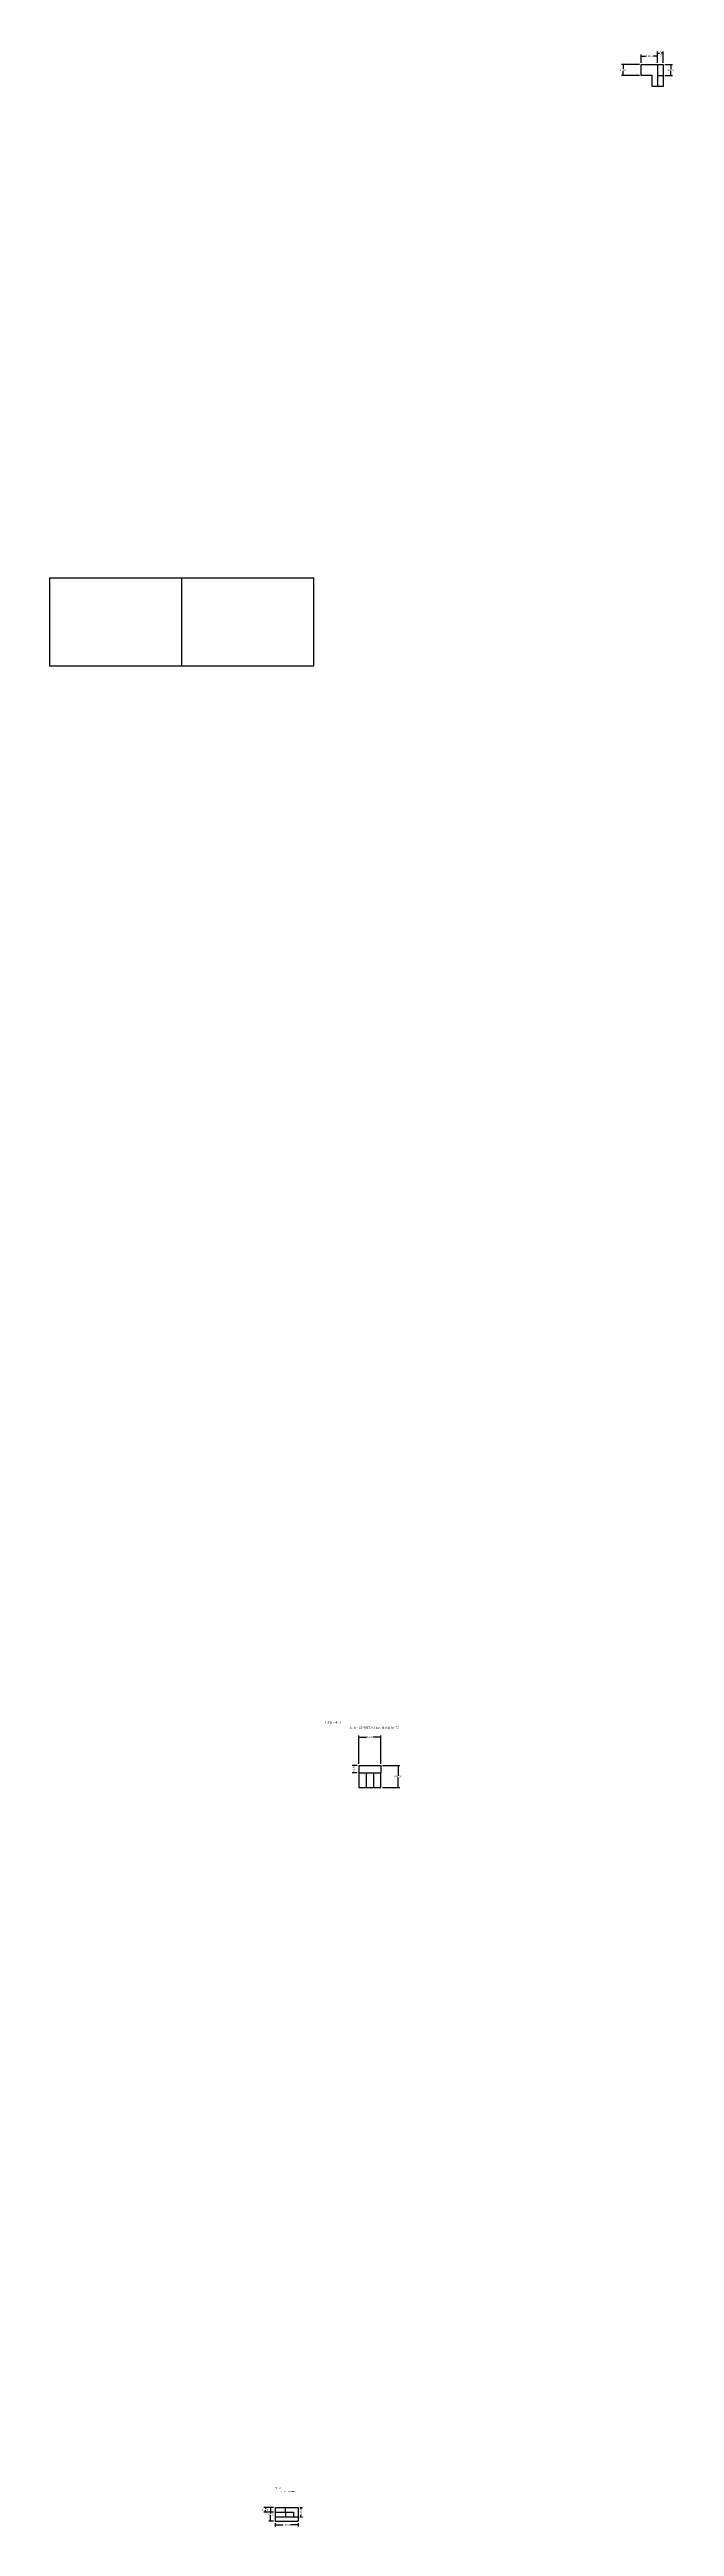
# Model space of a CAD drawing. Header units: inches. Extents: x -4654 to 94, y -24046 to 87.
# Drawn here: x -2118 to 94, y -8692 to 87 of the extents above; entities that cross this region are included whole.
import ezdxf

# ---------------------------------------------------------------- set-up
doc = ezdxf.new("R2010")
doc.units = ezdxf.units.IN
doc.header["$MEASUREMENT"] = 0
doc.styles.get("Standard").update_dxf_attribs({"font": 'times.ttf', "height": 6})
doc.dimstyles.get("Standard").update_dxf_attribs({"dimtxt": 6, "dimasz": 3, "dimexe": 6, "dimexo": 6, "dimgap": 0.09, "dimtad": 0, "dimtih": 1, "dimtoh": 1, "dimdec": 1, "dimzin": 0, "dimdsep": 46, "dimlunit": 3, "dimtxsty": 'Standard', "dimblk": 'ARCHTICK', "dimcen": 0.09, "dimadec": 0, "dimazin": 0, "dimtfac": 1, "dimtdec": 1, "dimtofl": 0, "dimtmove": 0, "dimatfit": 3, "dimldrblk": 'ARCHTICK', "dimfxl": 1, "dimtolj": 1, "dimtzin": 0, "dimarcsym": 0})

# ---------------------------------------------------------------- blocks, each defined once
blk = doc.blocks.new('_ArchTick')
at = {"color": 0, "linetype": 'ByBlock', "const_width": 0.15}
blk.add_lwpolyline([(-0.5, -0.5), (0.5, 0.5)], dxfattribs=at)
blk = doc.blocks.new('*D3')
at = {"color": 0, "lineweight": -2}
for p, q in [((60.5, 33.9), (88, 33.9)), ((82, 33.9), (82, 17.6)), ((82, -5.1), (82, 11.3)), ((60.5, -5.1), (88, -5.1))]:
    blk.add_line(p, q, dxfattribs=at)
at = {"layer": 'Defpoints', "color": 0}
for p in [(54.5, 33.9), (82, 33.9), (54.5, -5.1)]:
    blk.add_point(p, dxfattribs=at)
at = {"color": 0, "lineweight": -2, "xscale": 3, "yscale": 3, "zscale": 3}
for p, rotation in [((82, 33.9), 90), ((82, -5.1), 270)]:
    blk.add_blockref('_ArchTick', p, dxfattribs=dict(at, rotation=rotation))
at = {"color": 0, "insert": (82, 14.4), "char_height": 6, "attachment_point": 5, "rotation": 180}
blk.add_mtext('\\A1;3\'-3.0"', dxfattribs=at)
blk = doc.blocks.new('*D9')
at = {"color": 0, "lineweight": -2}
for p, q in [((-29.5, 33.9), (-92.8, 33.9)), ((-86.8, 33.9), (-86.8, 17.6)), ((-86.8, -5.1), (-86.8, 11.3)), ((-29.5, -5.1), (-92.8, -5.1))]:
    blk.add_line(p, q, dxfattribs=at)
at = {"layer": 'Defpoints', "color": 0}
for p in [(-23.5, 33.9), (-86.8, -5.1), (-23.5, -5.1)]:
    blk.add_point(p, dxfattribs=at)
at = {"color": 0, "lineweight": -2, "xscale": 3, "yscale": 3, "zscale": 3}
for p, rotation in [((-86.8, 33.9), 90), ((-86.8, -5.1), 270)]:
    blk.add_blockref('_ArchTick', p, dxfattribs=dict(at, rotation=rotation))
at = {"color": 0, "insert": (-86.8, 14.4), "char_height": 6, "attachment_point": 5}
blk.add_mtext('\\A1;3\'-3.0"', dxfattribs=at)
blk = doc.blocks.new('*D10')
at = {"color": 0, "lineweight": -2}
for p, q in [((-23.5, 39.9), (-23.5, 70.1)), ((-23.5, 64.1), (-8, 64.1)), ((35, 64.1), (19.6, 64.1)), ((35, 39.9), (35, 70.1))]:
    blk.add_line(p, q, dxfattribs=at)
at = {"layer": 'Defpoints', "color": 0}
for p in [(-23.5, 64.1), (-23.5, 33.9), (35, 33.9)]:
    blk.add_point(p, dxfattribs=at)
at = {"color": 0, "lineweight": -2, "xscale": 3, "yscale": 3, "zscale": 3, "rotation": 180}
blk.add_blockref('_ArchTick', (-23.5, 64.1), dxfattribs=at)
at = {"color": 0, "lineweight": -2, "xscale": 3, "yscale": 3, "zscale": 3}
blk.add_blockref('_ArchTick', (35, 64.1), dxfattribs=at)
at = {"color": 0, "insert": (5.8, 64.1), "char_height": 6, "attachment_point": 5}
blk.add_mtext('\\A1;4\'-10.5"', dxfattribs=at)
blk = doc.blocks.new('*D11')
at = {"color": 0, "lineweight": -2}
for p, q in [((35, 39.9), (35, 80.8)), ((35, 74.8), (41.6, 74.8)), ((54.5, 74.8), (47.9, 74.8)), ((54.5, 39.9), (54.5, 80.8))]:
    blk.add_line(p, q, dxfattribs=at)
at = {"layer": 'Defpoints', "color": 0}
for p in [(35, 33.9), (54.5, 74.8), (54.5, 33.9)]:
    blk.add_point(p, dxfattribs=at)
at = {"color": 0, "lineweight": -2, "xscale": 3, "yscale": 3, "zscale": 3, "rotation": 180}
blk.add_blockref('_ArchTick', (35, 74.8), dxfattribs=at)
at = {"color": 0, "lineweight": -2, "xscale": 3, "yscale": 3, "zscale": 3}
blk.add_blockref('_ArchTick', (54.5, 74.8), dxfattribs=at)
at = {"color": 0, "insert": (44.8, 74.8), "char_height": 6, "attachment_point": 5, "rotation": 270}
blk.add_mtext('\\A1;1\'-7.5"', dxfattribs=at)
blk = doc.blocks.new('*D17')
at = {"color": 0, "lineweight": -2}
for p, q in [((-939.2, -5995.6), (-878.3, -5995.6)), ((-884.3, -5995.6), (-884.3, -6031.4)), ((-884.3, -6073.6), (-884.3, -6037.7)), ((-939.2, -6073.6), (-878.3, -6073.6))]:
    blk.add_line(p, q, dxfattribs=at)
at = {"layer": 'Defpoints', "color": 0}
for p in [(-945.2, -5995.6), (-884.3, -5995.6), (-945.2, -6073.6)]:
    blk.add_point(p, dxfattribs=at)
at = {"color": 0, "lineweight": -2, "xscale": 3, "yscale": 3, "zscale": 3}
for p, rotation in [((-884.3, -5995.6), 90), ((-884.3, -6073.6), 270)]:
    blk.add_blockref('_ArchTick', p, dxfattribs=dict(at, rotation=rotation))
at = {"color": 0, "insert": (-884.3, -6034.6), "char_height": 6, "attachment_point": 5}
blk.add_mtext('\\A1;6\'-6.0"', dxfattribs=at)
blk = doc.blocks.new('*D18')
at = {"color": 0, "lineweight": -2}
for p, q in [((-1023.2, -5989.6), (-1023.2, -5889.1)), ((-1023.2, -5895.1), (-995.6, -5895.1)), ((-945.2, -5895.1), (-972.8, -5895.1)), ((-945.2, -5989.6), (-945.2, -5889.1))]:
    blk.add_line(p, q, dxfattribs=at)
at = {"layer": 'Defpoints', "color": 0}
for p in [(-945.2, -5895.1), (-1023.2, -5995.6, 78), (-945.2, -5995.6, 78)]:
    blk.add_point(p, dxfattribs=at)
at = {"color": 0, "lineweight": -2, "xscale": 3, "yscale": 3, "zscale": 3, "rotation": 180}
blk.add_blockref('_ArchTick', (-1023.2, -5895.1), dxfattribs=at)
at = {"color": 0, "lineweight": -2, "xscale": 3, "yscale": 3, "zscale": 3}
blk.add_blockref('_ArchTick', (-945.2, -5895.1), dxfattribs=at)
at = {"color": 0, "insert": (-984.2, -5895.1), "char_height": 6, "attachment_point": 5}
blk.add_mtext('\\A1;6\'-6.0"', dxfattribs=at)
blk = doc.blocks.new('*D20')
at = {"color": 0, "lineweight": -2}
for p, q in [((-1029.2, -5995.6), (-1047.3, -5995.6)), ((-1029.2, -6021.6), (-1047.3, -6021.6)), ((-1041.3, -5995.6), (-1041.3, -5997)), ((-1041.3, -6021.6), (-1041.3, -6020.1))]:
    blk.add_line(p, q, dxfattribs=at)
at = {"layer": 'Defpoints', "color": 0}
for p in [(-1041.3, -6021.6), (-1023.2, -5995.6), (-1023.2, -6021.6)]:
    blk.add_point(p, dxfattribs=at)
at = {"color": 0, "lineweight": -2, "xscale": 3, "yscale": 3, "zscale": 3}
for p, rotation in [((-1041.3, -5995.6), 89.99999999999984), ((-1041.3, -6021.6), 269.9999999999998)]:
    blk.add_blockref('_ArchTick', p, dxfattribs=dict(at, rotation=rotation))
at = {"color": 0, "insert": (-1041.3, -6008.6), "char_height": 6, "attachment_point": 5, "rotation": 90}
blk.add_mtext('\\A1;2\'-2.0"', dxfattribs=at)
blk = doc.blocks.new('*D23')
at = {"color": 0, "lineweight": -2}
for p, q in [((-1319.5, -8680.1), (-1319.5, -8692.3)), ((-1319.5, -8686.3), (-1292.2, -8686.3)), ((-1237.5, -8686.3), (-1264.9, -8686.3)), ((-1237.5, -8680.1), (-1237.5, -8692.3))]:
    blk.add_line(p, q, dxfattribs=at)
at = {"layer": 'Defpoints', "color": 0}
for p in [(-1319.5, -8674.1), (-1237.5, -8674.1), (-1237.5, -8686.3)]:
    blk.add_point(p, dxfattribs=at)
at = {"color": 0, "lineweight": -2, "xscale": 3, "yscale": 3, "zscale": 3, "rotation": 180}
blk.add_blockref('_ArchTick', (-1319.5, -8686.3), dxfattribs=at)
at = {"color": 0, "lineweight": -2, "xscale": 3, "yscale": 3, "zscale": 3}
blk.add_blockref('_ArchTick', (-1237.5, -8686.3), dxfattribs=at)
at = {"color": 0, "insert": (-1278.5, -8686.3), "char_height": 6, "attachment_point": 5}
blk.add_mtext('\\A1;6\'-10.0"', dxfattribs=at)
blk = doc.blocks.new('*D24')
at = {"color": 0, "lineweight": -2}
for p, q in [((-1325.5, -8624.9), (-1341.5, -8624.9)), ((-1325.5, -8674.1), (-1341.5, -8674.1)), ((-1335.5, -8624.9), (-1335.5, -8646.3)), ((-1335.5, -8674.1), (-1335.5, -8652.6))]:
    blk.add_line(p, q, dxfattribs=at)
at = {"layer": 'Defpoints', "color": 0}
for p in [(-1335.5, -8674.1), (-1319.5, -8624.9), (-1319.5, -8674.1)]:
    blk.add_point(p, dxfattribs=at)
at = {"color": 0, "lineweight": -2, "xscale": 3, "yscale": 3, "zscale": 3}
for p, rotation in [((-1335.5, -8624.9), 90), ((-1335.5, -8674.1), 270)]:
    blk.add_blockref('_ArchTick', p, dxfattribs=dict(at, rotation=rotation))
at = {"color": 0, "insert": (-1335.5, -8649.5), "char_height": 6, "attachment_point": 5}
blk.add_mtext('\\A1;4\'-1.2"', dxfattribs=at)
blk = doc.blocks.new('*D25')
at = {"color": 0, "lineweight": -2}
for p, q in [((-1325.5, -8624.9), (-1359.5, -8624.9)), ((-1325.5, -8641.3), (-1359.5, -8641.3)), ((-1353.5, -8624.9), (-1353.5, -8629.9)), ((-1353.5, -8641.3), (-1353.5, -8636.2))]:
    blk.add_line(p, q, dxfattribs=at)
at = {"layer": 'Defpoints', "color": 0}
for p in [(-1353.5, -8641.3), (-1319.5, -8624.9, 32.8), (-1319.5, -8641.3, 32.8)]:
    blk.add_point(p, dxfattribs=at)
at = {"color": 0, "lineweight": -2, "xscale": 3, "yscale": 3, "zscale": 3}
for p, rotation in [((-1353.5, -8624.9), 90), ((-1353.5, -8641.3), 270)]:
    blk.add_blockref('_ArchTick', p, dxfattribs=dict(at, rotation=rotation))
at = {"color": 0, "insert": (-1353.5, -8633.1), "char_height": 6, "attachment_point": 5}
blk.add_mtext('\\A1;1\'-4.4"', dxfattribs=at)
blk = doc.blocks.new('*D28')
at = {"color": 0, "lineweight": -2}
for p, q in [((-1231.5, -8624.9), (-1222.4, -8624.9)), ((-1231.5, -8657.7), (-1222.4, -8657.7)), ((-1228.4, -8624.9), (-1228.4, -8629.8)), ((-1228.4, -8657.7), (-1228.4, -8652.8))]:
    blk.add_line(p, q, dxfattribs=at)
at = {"layer": 'Defpoints', "color": 0}
for p in [(-1237.5, -8624.9), (-1237.5, -8657.7), (-1228.4, -8657.7)]:
    blk.add_point(p, dxfattribs=at)
at = {"color": 0, "lineweight": -2, "xscale": 3, "yscale": 3, "zscale": 3}
for p, rotation in [((-1228.4, -8624.9), 90), ((-1228.4, -8657.7), 270)]:
    blk.add_blockref('_ArchTick', p, dxfattribs=dict(at, rotation=rotation))
at = {"color": 0, "insert": (-1228.4, -8641.3), "char_height": 6, "attachment_point": 5, "rotation": 270}
blk.add_mtext('\\A1;2\'-8.8"', dxfattribs=at)

msp = doc.modelspace()

# ---------------------------------------------------------------- linework, layer by layer
for p, q in [((-23.45, -5.09), (-23.45, 33.91)), ((-23.45, 33.91), (35.05, 33.91)), ((35.05, 33.91), (35.05, 33.91)), ((35.05, 33.91), (54.55, 33.91)), ((35.05, 33.91), (35.05, -5.09)), ((54.55, 33.91), (54.55, -5.09)), ((15.55, -5.09), (-23.45, -5.09)), ((-23.45, -5.09), (-23.45, -5.09)), ((15.55, -44.09), (15.55, -5.09)), ((15.55, -5.09), (15.55, -5.09)), ((35.05, -44.09), (15.55, -44.09)), ((35.05, -5.09), (35.05, -5.09)), ((35.05, -5.09), (54.55, -5.09)), ((35.05, -5.09), (35.05, -44.09)), ((54.55, -44.09), (35.05, -44.09)), ((54.55, -5.09), (54.55, -44.09)), ((-2118.29, -1785.27), (-1650.29, -1785.27)), ((-2118.29, -1785.27), (-2118.29, -2097.27)), ((-1650.29, -1785.27), (-1182.29, -1785.27)), ((-1650.29, -2097.27), (-1650.29, -1785.27)), ((-1182.29, -2097.27), (-1182.29, -1785.27)), ((-2118.29, -2097.27), (-1650.29, -2097.27)), ((-1650.29, -2097.27), (-1182.29, -2097.27)), ((-1023.2, -5995.56), (-945.2, -5995.56)), ((-1023.2, -5995.56), (-1023.2, -6021.56)), ((-1023.2, -6021.56), (-997.2, -6021.56)), ((-1023.2, -6021.56), (-1023.2, -6073.56)), ((-997.2, -6021.56), (-997.2, -6021.56)), ((-997.2, -6021.56), (-971.2, -6021.56)), ((-997.2, -6021.56), (-997.2, -6073.56)), ((-971.2, -6021.56), (-971.2, -6021.56)), ((-971.2, -6021.56), (-945.2, -6021.56)), ((-971.2, -6021.56), (-971.2, -6073.56)), ((-945.2, -5995.56), (-945.2, -6021.56)), ((-945.2, -6073.56), (-945.2, -6021.56)), ((-1023.2, -6073.56), (-997.2, -6073.56)), ((-997.2, -6073.56), (-971.2, -6073.56)), ((-971.2, -6073.56), (-945.2, -6073.56)), ((-1319.52, -8624.9), (-1319.52, -8641.3)), ((-1319.52, -8624.9), (-1282.62, -8624.9)), ((-1319.52, -8641.3), (-1282.62, -8641.3)), ((-1319.52, -8641.3), (-1282.62, -8641.3)), ((-1319.52, -8641.3), (-1319.52, -8657.7)), ((-1319.52, -8657.7), (-1319.52, -8674.1)), ((-1319.52, -8657.7), (-1282.62, -8657.7)), ((-1319.52, -8674.1), (-1282.62, -8674.1)), ((-1282.62, -8624.9), (-1253.92, -8624.9)), ((-1282.62, -8641.3), (-1282.62, -8624.9)), ((-1282.62, -8641.3), (-1253.92, -8641.3)), ((-1282.62, -8641.3), (-1282.62, -8657.7)), ((-1282.62, -8657.7), (-1253.92, -8657.7)), ((-1282.62, -8674.1), (-1237.52, -8674.1)), ((-1253.92, -8624.9), (-1237.52, -8624.9)), ((-1253.92, -8641.3), (-1253.92, -8657.7)), ((-1253.92, -8657.7), (-1237.52, -8657.7)), ((-1237.52, -8624.9), (-1237.52, -8641.3)), ((-1237.52, -8641.3), (-1237.52, -8657.7)), ((-1237.52, -8657.7), (-1237.52, -8674.1))]:
    msp.add_line(p, q)

# ---------------------------------------------------------------- texts
at = {"extrusion": (-4.04235e-16, -1, 0), "char_height": 7, "attachment_point": 1, "text_direction": (1, 0, 0)}
for s, insert, width in [('Id is - 22-49172-3 and id will be 72', (-110.67, 33.91, 107.3), 88.3333), ('Exp - 4.1', (-93, 33.91, 136.52), 45.7029)]:
    msp.add_mtext(s, dxfattribs=dict(at, insert=insert, width=width))
at = {"extrusion": (1, 7.49638e-16, 0), "attachment_point": 1, "text_direction": (0, 1, 0)}
for s, insert, char_height, width in [('Id is - 22-49172-3 and id will be 72', (-2118.29, -3671.67, 968.13), 72, 1210.7234), ('Exp - 4.2', (-2118.29, -3564.42, 1313.77), 84, 694.9224)]:
    msp.add_mtext(s, dxfattribs=dict(at, insert=insert, char_height=char_height, width=width))
at = {"attachment_point": 1}
for s, insert, char_height, width in [('Exp - 4.3', (-1143.43, -5837.01), 10, 152.9515), ('Id is - 22-49172-3 and id will be 72', (-1054.92, -5856.17), 8, 262.8416), ('Exp - 4.4', (-1321.02, -8554.18), 4, 37.6905), ('Id is -22-49172-3 and id will be 72', (-1310.14, -8567.06), 3, 89.8118)]:
    msp.add_mtext(s, dxfattribs=dict(at, insert=insert, char_height=char_height, width=width))

# ---------------------------------------------------------------- dimensions: what is measured, and where the dimension line sits
for p1, p2, distance, picture, middle in [((-23.45, 33.91), (-23.45, -5.09), -63.35, '*D9', (-86.81, 14.41)), ((35.05, 33.91, 19.5), (-23.45, 33.91, 19.5), -30.16, '*D10', (5.8, 64.08, 19.5)), ((35.05, 33.91, 78), (54.55, 33.91, 78), 40.92, '*D11', (44.8, 74.83, 78)), ((54.55, -5.09, 78), (54.55, 33.91, 78), -27.43, '*D3', (81.98, 14.41, 78)), ((-1023.2, -5995.56, 78), (-945.2, -5995.56, 78), 100.45, '*D18', (-984.2, -5895.1)), ((-1023.2, -5995.56, 78), (-1023.2, -6021.56, 78), -18.11, '*D20', (-1041.31, -6008.56, 78)), ((-945.2, -6073.56), (-945.2, -5995.56), -60.91, '*D17', (-884.29, -6034.56)), ((-1319.52, -8624.9, 32.8), (-1319.52, -8641.3, 32.8), -33.95, '*D25', (-1353.47, -8633.1)), ((-1319.52, -8624.9), (-1319.52, -8674.1), -16.01, '*D24', (-1335.52, -8649.5)), ((-1319.52, -8674.1), (-1237.52, -8674.1), -12.24, '*D23', (-1278.52, -8686.34)), ((-1237.52, -8624.9, 32.8), (-1237.52, -8657.7, 32.8), 9.11, '*D28', (-1228.41, -8641.3, 32.8))]:
    dim = msp.add_aligned_dim(p1=p1, p2=p2, distance=distance, dimstyle='Standard')
    dim.commit()
    dim.dimension.update_dxf_attribs({"geometry": picture, "text_midpoint": middle})

doc.saveas('drawing.dxf')
